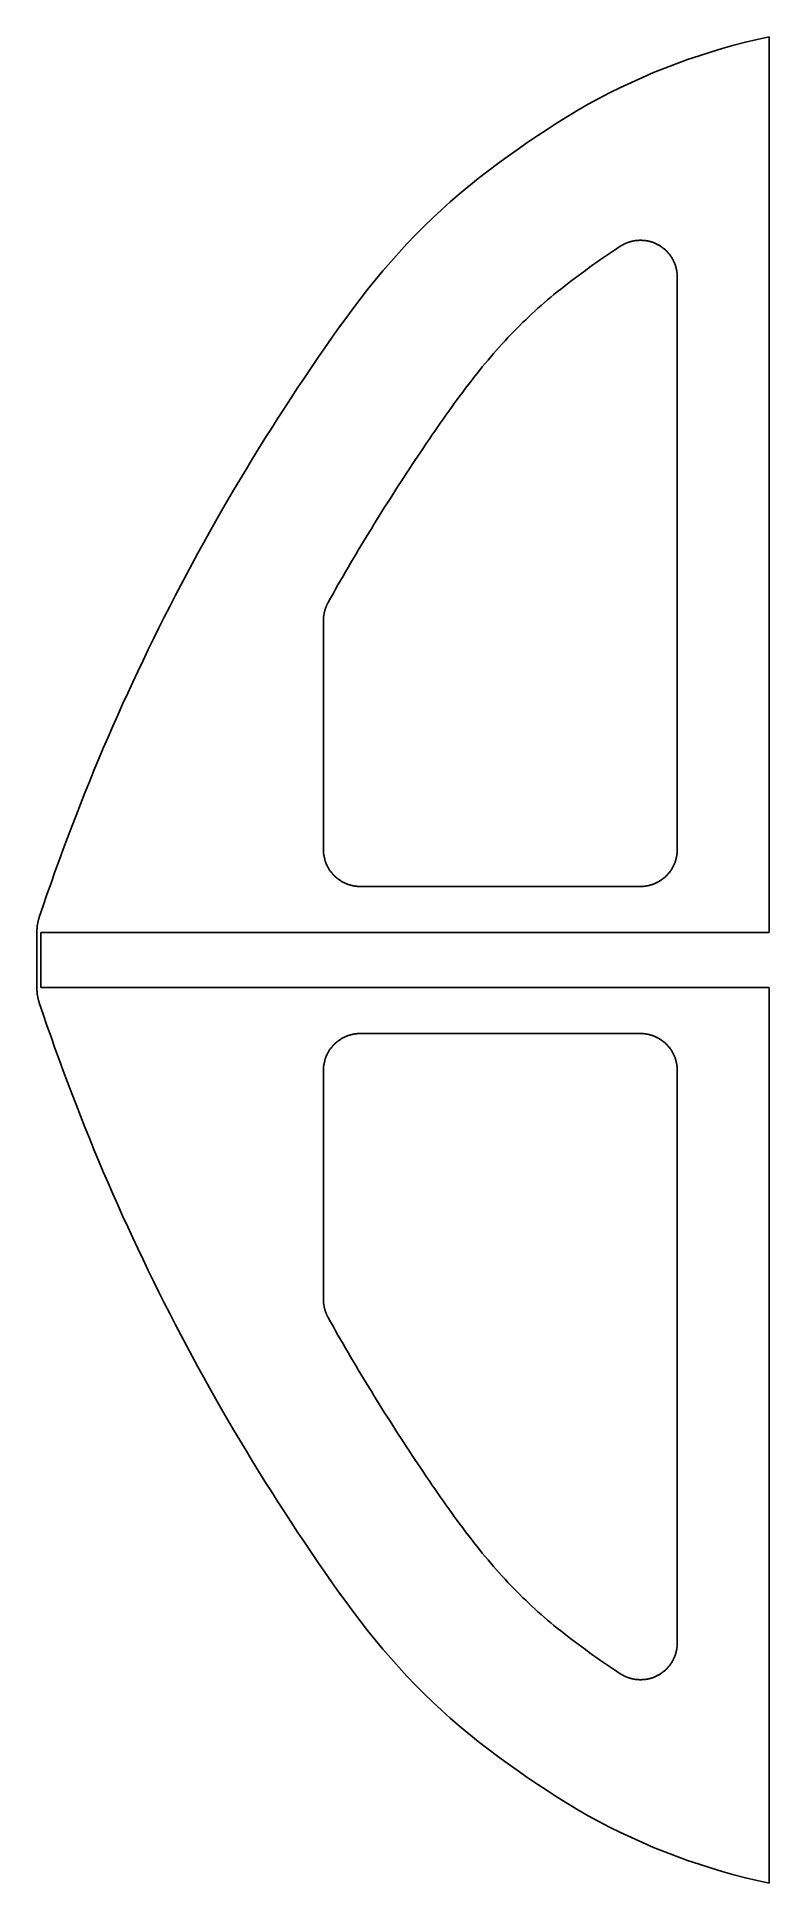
# Model space of a CAD drawing. Header units: metres. Extents: x -86 to -6, y -100 to 100.
import ezdxf

# ---------------------------------------------------------------- set-up
doc = ezdxf.new("R2010")
doc.units = ezdxf.units.M

msp = doc.modelspace()

# ---------------------------------------------------------------- linework, layer by layer
for p, q in [((-6, 100.38), (-7.29, 100.1)), ((-12.38, 98.73), (-13.63, 98.33)), ((-11.12, 99.11), (-12.38, 98.73)), ((-9.85, 99.47), (-11.12, 99.11)), ((-8.57, 99.8), (-9.85, 99.47)), ((-7.29, 100.1), (-8.57, 99.8)), ((-6, 100.38), (-6, 99.62)), ((-6, 99.62), (-6, 3)), ((-18.57, 96.5), (-19.78, 95.98)), ((-17.35, 96.99), (-18.57, 96.5)), ((-16.12, 97.46), (-17.35, 96.99)), ((-14.88, 97.91), (-16.12, 97.46)), ((-13.63, 98.33), (-14.88, 97.91)), ((-22.18, 94.88), (-23.36, 94.3)), ((-20.99, 95.44), (-22.18, 94.88)), ((-19.78, 95.98), (-20.99, 95.44)), ((-26.82, 92.41), (-27.95, 91.73)), ((-25.68, 93.06), (-26.82, 92.41)), ((-24.53, 93.69), (-25.68, 93.06)), ((-23.36, 94.3), (-24.53, 93.69)), ((-29.07, 91.03), (-30.17, 90.32)), ((-27.95, 91.73), (-29.07, 91.03)), ((-32.36, 88.86), (-33.44, 88.11)), ((-31.27, 89.59), (-32.36, 88.86)), ((-30.17, 90.32), (-31.27, 89.59)), ((-35.58, 86.57), (-36.63, 85.78)), ((-34.52, 87.35), (-35.58, 86.57)), ((-33.44, 88.11), (-34.52, 87.35)), ((-37.67, 84.98), (-38.7, 84.16)), ((-36.63, 85.78), (-37.67, 84.98)), ((-40.71, 82.46), (-41.68, 81.58)), ((-39.71, 83.32), (-40.71, 82.46)), ((-38.7, 84.16), (-39.71, 83.32)), ((-42.65, 80.68), (-43.59, 79.77)), ((-41.68, 81.58), (-42.65, 80.68)), ((-44.52, 78.83), (-45.43, 77.88)), ((-43.59, 79.77), (-44.52, 78.83)), ((-46.32, 76.92), (-47.19, 75.93)), ((-45.43, 77.88), (-46.32, 76.92)), ((-23.92, 76.46), (-24.34, 76.16)), ((-23.48, 76.75), (-23.92, 76.46)), ((-23.05, 77.04), (-23.48, 76.75)), ((-22.62, 77.33), (-23.05, 77.04)), ((-22.2, 77.61), (-22.62, 77.33)), ((-22.2, 77.61), (-22.18, 77.62)), ((-22.18, 77.62), (-22.16, 77.64)), ((-22.16, 77.64), (-22.14, 77.65)), ((-22.14, 77.65), (-22.12, 77.66)), ((-22.12, 77.66), (-22.1, 77.67)), ((-22.1, 77.67), (-22.08, 77.69)), ((-22.08, 77.69), (-22.06, 77.7)), ((-22.06, 77.7), (-22.04, 77.71)), ((-22.04, 77.71), (-22.02, 77.72)), ((-22.02, 77.72), (-22, 77.73)), ((-22, 77.73), (-21.98, 77.75)), ((-21.98, 77.75), (-21.96, 77.76)), ((-21.96, 77.76), (-21.94, 77.77)), ((-21.94, 77.77), (-21.92, 77.78)), ((-21.92, 77.78), (-21.9, 77.79)), ((-21.9, 77.79), (-21.87, 77.8)), ((-21.87, 77.8), (-21.85, 77.81)), ((-21.85, 77.81), (-21.83, 77.82)), ((-21.83, 77.82), (-21.81, 77.83)), ((-21.81, 77.83), (-21.79, 77.85)), ((-21.79, 77.85), (-21.77, 77.86)), ((-21.77, 77.86), (-21.75, 77.87)), ((-21.75, 77.87), (-21.73, 77.88)), ((-21.73, 77.88), (-21.71, 77.89)), ((-21.71, 77.89), (-21.69, 77.9)), ((-21.69, 77.9), (-21.66, 77.91)), ((-21.66, 77.91), (-21.64, 77.92)), ((-21.64, 77.92), (-21.62, 77.93)), ((-21.62, 77.93), (-21.6, 77.93)), ((-21.6, 77.93), (-21.58, 77.94)), ((-21.58, 77.94), (-21.56, 77.95)), ((-21.56, 77.95), (-21.53, 77.96)), ((-21.53, 77.96), (-21.51, 77.97)), ((-21.51, 77.97), (-21.49, 77.98)), ((-21.49, 77.98), (-21.47, 77.99)), ((-21.47, 77.99), (-21.45, 78)), ((-21.45, 78), (-21.43, 78.01)), ((-21.43, 78.01), (-21.4, 78.01)), ((-21.4, 78.01), (-21.38, 78.02)), ((-21.38, 78.02), (-21.36, 78.03)), ((-21.36, 78.03), (-21.34, 78.04)), ((-21.34, 78.04), (-21.32, 78.05)), ((-21.32, 78.05), (-21.29, 78.05)), ((-21.29, 78.05), (-21.27, 78.06)), ((-21.27, 78.06), (-21.25, 78.07)), ((-21.25, 78.07), (-21.23, 78.08)), ((-21.23, 78.08), (-21.2, 78.08)), ((-21.2, 78.08), (-21.18, 78.09)), ((-21.18, 78.09), (-21.16, 78.1)), ((-21.16, 78.1), (-21.14, 78.1)), ((-21.14, 78.1), (-21.11, 78.11)), ((-21.11, 78.11), (-21.09, 78.12)), ((-21.09, 78.12), (-21.07, 78.12)), ((-21.07, 78.12), (-21.05, 78.13)), ((-21.05, 78.13), (-21.02, 78.14)), ((-21.02, 78.14), (-21, 78.14)), ((-21, 78.14), (-20.98, 78.15)), ((-20.98, 78.15), (-20.95, 78.15)), ((-20.95, 78.15), (-20.93, 78.16)), ((-20.93, 78.16), (-20.91, 78.16)), ((-20.91, 78.16), (-20.89, 78.17)), ((-20.89, 78.17), (-20.86, 78.17)), ((-20.86, 78.17), (-20.84, 78.18)), ((-20.84, 78.18), (-20.82, 78.18)), ((-20.82, 78.18), (-20.79, 78.19)), ((-20.79, 78.19), (-20.77, 78.19)), ((-20.77, 78.19), (-20.75, 78.2)), ((-20.75, 78.2), (-20.72, 78.2)), ((-20.72, 78.2), (-20.7, 78.21)), ((-20.7, 78.21), (-20.68, 78.21)), ((-20.68, 78.21), (-20.66, 78.21)), ((-20.66, 78.21), (-20.63, 78.22)), ((-20.63, 78.22), (-20.61, 78.22)), ((-20.61, 78.22), (-20.59, 78.23)), ((-20.59, 78.23), (-20.56, 78.23)), ((-20.56, 78.23), (-20.54, 78.23)), ((-20.54, 78.23), (-20.52, 78.24)), ((-20.52, 78.24), (-20.49, 78.24)), ((-20.49, 78.24), (-20.47, 78.24)), ((-20.47, 78.24), (-20.45, 78.24)), ((-20.45, 78.24), (-20.42, 78.25)), ((-20.42, 78.25), (-20.4, 78.25)), ((-20.4, 78.25), (-20.38, 78.25)), ((-20.38, 78.25), (-20.35, 78.25)), ((-20.35, 78.25), (-20.33, 78.26)), ((-20.33, 78.26), (-20.31, 78.26)), ((-20.31, 78.26), (-20.28, 78.26)), ((-20.28, 78.26), (-20.26, 78.26)), ((-20.26, 78.26), (-20.23, 78.26)), ((-20.23, 78.26), (-20.21, 78.26)), ((-20.21, 78.26), (-20.19, 78.26)), ((-20.19, 78.26), (-20.16, 78.27)), ((-20.16, 78.27), (-20.14, 78.27)), ((-20.14, 78.27), (-20.12, 78.27)), ((-20.12, 78.27), (-20.09, 78.27)), ((-20.09, 78.27), (-20.07, 78.27)), ((-20.07, 78.27), (-20.05, 78.27)), ((-20.05, 78.27), (-20.02, 78.27)), ((-20.02, 78.27), (-20, 78.27)), ((-20, 78.27), (-19.94, 78.27)), ((-19.94, 78.27), (-19.87, 78.27)), ((-19.87, 78.27), (-19.81, 78.26)), ((-19.81, 78.26), (-19.75, 78.26)), ((-19.75, 78.26), (-19.68, 78.26)), ((-19.68, 78.26), (-19.62, 78.25)), ((-19.62, 78.25), (-19.56, 78.24)), ((-19.56, 78.24), (-19.49, 78.24)), ((-19.49, 78.24), (-19.43, 78.23)), ((-19.43, 78.23), (-19.37, 78.22)), ((-19.37, 78.22), (-19.31, 78.21)), ((-19.31, 78.21), (-19.24, 78.2)), ((-19.24, 78.2), (-19.18, 78.18)), ((-19.18, 78.18), (-19.12, 78.17)), ((-19.12, 78.17), (-19.06, 78.16)), ((-19.06, 78.16), (-19, 78.14)), ((-19, 78.14), (-18.93, 78.12)), ((-18.93, 78.12), (-18.87, 78.11)), ((-18.87, 78.11), (-18.81, 78.09)), ((-18.81, 78.09), (-18.75, 78.07)), ((-18.75, 78.07), (-18.69, 78.05)), ((-18.69, 78.05), (-18.63, 78.03)), ((-18.63, 78.03), (-18.57, 78.01)), ((-18.57, 78.01), (-18.51, 77.98)), ((-18.51, 77.98), (-18.45, 77.96)), ((-18.45, 77.96), (-18.4, 77.93)), ((-18.4, 77.93), (-18.34, 77.91)), ((-18.34, 77.91), (-18.28, 77.88)), ((-18.28, 77.88), (-18.22, 77.85)), ((-18.22, 77.85), (-18.17, 77.82)), ((-18.17, 77.82), (-18.11, 77.79)), ((-18.11, 77.79), (-18.06, 77.76)), ((-18.06, 77.76), (-18, 77.73)), ((-18, 77.73), (-17.95, 77.7)), ((-17.95, 77.7), (-17.89, 77.67)), ((-17.89, 77.67), (-17.84, 77.63)), ((-17.84, 77.63), (-17.78, 77.6)), ((-17.78, 77.6), (-17.73, 77.56)), ((-17.73, 77.56), (-17.68, 77.53)), ((-17.68, 77.53), (-17.63, 77.49)), ((-17.63, 77.49), (-17.58, 77.45)), ((-17.58, 77.45), (-17.53, 77.41)), ((-17.53, 77.41), (-17.48, 77.37)), ((-17.48, 77.37), (-17.43, 77.33)), ((-17.43, 77.33), (-17.38, 77.29)), ((-17.38, 77.29), (-17.33, 77.25)), ((-17.33, 77.25), (-17.29, 77.21)), ((-17.29, 77.21), (-17.24, 77.16)), ((-17.24, 77.16), (-17.19, 77.12)), ((-17.19, 77.12), (-17.15, 77.07)), ((-17.15, 77.07), (-17.11, 77.03)), ((-17.11, 77.03), (-17.06, 76.98)), ((-17.06, 76.98), (-17.02, 76.94)), ((-17.02, 76.94), (-16.98, 76.89)), ((-16.98, 76.89), (-16.94, 76.84)), ((-16.94, 76.84), (-16.9, 76.79)), ((-16.9, 76.79), (-16.86, 76.74)), ((-16.86, 76.74), (-16.82, 76.69)), ((-16.82, 76.69), (-16.78, 76.64)), ((-16.78, 76.64), (-16.74, 76.59)), ((-16.74, 76.59), (-16.71, 76.54)), ((-16.71, 76.54), (-16.67, 76.48)), ((-16.67, 76.48), (-16.63, 76.43)), ((-16.63, 76.43), (-16.6, 76.38)), ((-16.6, 76.38), (-16.57, 76.32)), ((-16.57, 76.32), (-16.54, 76.27)), ((-48.04, 74.94), (-48.88, 73.93)), ((-47.19, 75.93), (-48.04, 74.94)), ((-26.8, 74.41), (-27.19, 74.12)), ((-26.4, 74.7), (-26.8, 74.41)), ((-26, 74.99), (-26.4, 74.7)), ((-25.59, 75.29), (-26, 74.99)), ((-25.18, 75.58), (-25.59, 75.29)), ((-24.76, 75.87), (-25.18, 75.58)), ((-24.34, 76.16), (-24.76, 75.87)), ((-16.54, 76.27), (-16.5, 76.21)), ((-16.5, 76.21), (-16.47, 76.16)), ((-16.47, 76.16), (-16.44, 76.1)), ((-16.44, 76.1), (-16.42, 76.04)), ((-16.42, 76.04), (-16.39, 75.99)), ((-16.39, 75.99), (-16.36, 75.93)), ((-16.36, 75.93), (-16.34, 75.87)), ((-16.34, 75.87), (-16.31, 75.81)), ((-16.31, 75.81), (-16.29, 75.76)), ((-16.29, 75.76), (-16.26, 75.7)), ((-16.26, 75.7), (-16.24, 75.64)), ((-16.24, 75.64), (-16.22, 75.58)), ((-16.22, 75.58), (-16.2, 75.52)), ((-16.2, 75.52), (-16.18, 75.46)), ((-16.18, 75.46), (-16.16, 75.4)), ((-16.16, 75.4), (-16.14, 75.33)), ((-16.14, 75.33), (-16.13, 75.27)), ((-16.13, 75.27), (-16.11, 75.21)), ((-16.11, 75.21), (-16.1, 75.15)), ((-16.1, 75.15), (-16.08, 75.09)), ((-16.08, 75.09), (-16.07, 75.03)), ((-16.07, 75.03), (-16.06, 74.96)), ((-16.06, 74.96), (-16.05, 74.9)), ((-16.05, 74.9), (-16.04, 74.84)), ((-16.04, 74.84), (-16.03, 74.77)), ((-16.03, 74.77), (-16.02, 74.71)), ((-16.02, 74.71), (-16.02, 74.65)), ((-16.02, 74.65), (-16.01, 74.59)), ((-16.01, 74.59), (-16.01, 74.52)), ((-16.01, 74.52), (-16, 74.46)), ((-16, 74.46), (-16, 74.4)), ((-16, 74.4), (-16, 74.33)), ((-16, 74.33), (-16, 74.27)), ((-49.7, 72.9), (-50.51, 71.87)), ((-48.88, 73.93), (-49.7, 72.9)), ((-29.42, 72.37), (-29.77, 72.08)), ((-29.06, 72.67), (-29.42, 72.37)), ((-28.69, 72.96), (-29.06, 72.67)), ((-28.32, 73.25), (-28.69, 72.96)), ((-27.95, 73.54), (-28.32, 73.25)), ((-27.57, 73.83), (-27.95, 73.54)), ((-27.19, 74.12), (-27.57, 73.83)), ((-16, 12), (-16, 74.27)), ((-51.31, 70.82), (-52.09, 69.77)), ((-50.51, 71.87), (-51.31, 70.82)), ((-31.5, 70.57), (-31.83, 70.26)), ((-31.16, 70.88), (-31.5, 70.57)), ((-30.81, 71.18), (-31.16, 70.88)), ((-30.47, 71.48), (-30.81, 71.18)), ((-30.12, 71.78), (-30.47, 71.48)), ((-29.77, 72.08), (-30.12, 71.78)), ((-52.86, 68.7), (-53.62, 67.64)), ((-52.09, 69.77), (-52.86, 68.7)), ((-33.8, 68.34), (-34.12, 68.01)), ((-33.48, 68.67), (-33.8, 68.34)), ((-33.15, 68.99), (-33.48, 68.67)), ((-32.83, 69.31), (-33.15, 68.99)), ((-32.5, 69.63), (-32.83, 69.31)), ((-32.17, 69.95), (-32.5, 69.63)), ((-31.83, 70.26), (-32.17, 69.95)), ((-54.38, 66.56), (-55.12, 65.48)), ((-53.62, 67.64), (-54.38, 66.56)), ((-35.68, 66.31), (-35.99, 65.95)), ((-35.37, 66.65), (-35.68, 66.31)), ((-35.06, 67), (-35.37, 66.65)), ((-34.75, 67.34), (-35.06, 67)), ((-34.43, 67.68), (-34.75, 67.34)), ((-34.12, 68.01), (-34.43, 67.68)), ((-55.86, 64.39), (-56.59, 63.3)), ((-55.12, 65.48), (-55.86, 64.39)), ((-37.22, 64.5), (-37.52, 64.12)), ((-36.91, 64.87), (-37.22, 64.5)), ((-36.6, 65.24), (-36.91, 64.87)), ((-36.3, 65.6), (-36.6, 65.24)), ((-35.99, 65.95), (-36.3, 65.6)), ((-56.59, 63.3), (-57.32, 62.21)), ((-38.74, 62.57), (-39.05, 62.17)), ((-38.44, 62.96), (-38.74, 62.57)), ((-38.13, 63.35), (-38.44, 62.96)), ((-37.83, 63.74), (-38.13, 63.35)), ((-37.52, 64.12), (-37.83, 63.74)), ((-58.04, 61.12), (-58.76, 60.02)), ((-57.32, 62.21), (-58.04, 61.12)), ((-40.27, 60.52), (-40.57, 60.1)), ((-39.96, 60.94), (-40.27, 60.52)), ((-39.66, 61.35), (-39.96, 60.94)), ((-39.35, 61.76), (-39.66, 61.35)), ((-39.05, 62.17), (-39.35, 61.76)), ((-59.47, 58.91), (-60.17, 57.81)), ((-58.76, 60.02), (-59.47, 58.91)), ((-41.79, 58.38), (-42.1, 57.95)), ((-41.49, 58.82), (-41.79, 58.38)), ((-41.18, 59.25), (-41.49, 58.82)), ((-40.88, 59.68), (-41.18, 59.25)), ((-40.57, 60.1), (-40.88, 59.68)), ((-60.88, 56.7), (-61.57, 55.58)), ((-60.17, 57.81), (-60.88, 56.7)), ((-43.01, 56.61), (-43.32, 56.16)), ((-42.71, 57.06), (-43.01, 56.61)), ((-42.4, 57.5), (-42.71, 57.06)), ((-42.1, 57.95), (-42.4, 57.5)), ((-62.26, 54.47), (-62.94, 53.35)), ((-61.57, 55.58), (-62.26, 54.47)), ((-44.55, 54.33), (-44.85, 53.87)), ((-44.24, 54.79), (-44.55, 54.33)), ((-43.93, 55.25), (-44.24, 54.79)), ((-43.63, 55.71), (-43.93, 55.25)), ((-43.32, 56.16), (-43.63, 55.71)), ((-63.62, 52.22), (-64.29, 51.09)), ((-62.94, 53.35), (-63.62, 52.22)), ((-45.76, 52.48), (-46.07, 52.02)), ((-45.46, 52.94), (-45.76, 52.48)), ((-45.16, 53.41), (-45.46, 52.94)), ((-44.85, 53.87), (-45.16, 53.41)), ((-64.29, 51.09), (-64.95, 49.96)), ((-46.96, 50.62), (-47.26, 50.16)), ((-46.67, 51.09), (-46.96, 50.62)), ((-46.37, 51.55), (-46.67, 51.09)), ((-46.07, 52.02), (-46.37, 51.55)), ((-65.61, 48.83), (-66.26, 47.69)), ((-64.95, 49.96), (-65.61, 48.83)), ((-48.43, 48.3), (-48.72, 47.84)), ((-48.14, 48.77), (-48.43, 48.3)), ((-47.85, 49.23), (-48.14, 48.77)), ((-47.55, 49.7), (-47.85, 49.23)), ((-47.26, 50.16), (-47.55, 49.7)), ((-66.9, 46.54), (-67.54, 45.4)), ((-66.26, 47.69), (-66.9, 46.54)), ((-49.58, 46.44), (-49.87, 45.97)), ((-49.3, 46.9), (-49.58, 46.44)), ((-49.01, 47.37), (-49.3, 46.9)), ((-48.72, 47.84), (-49.01, 47.37)), ((-68.17, 44.25), (-68.8, 43.1)), ((-67.54, 45.4), (-68.17, 44.25)), ((-50.72, 44.57), (-51, 44.1)), ((-50.43, 45.03), (-50.72, 44.57)), ((-50.15, 45.5), (-50.43, 45.03)), ((-49.87, 45.97), (-50.15, 45.5)), ((-68.8, 43.1), (-69.42, 41.94)), ((-52.11, 42.21), (-52.38, 41.74)), ((-51.83, 42.68), (-52.11, 42.21)), ((-51.55, 43.15), (-51.83, 42.68)), ((-51.28, 43.63), (-51.55, 43.15)), ((-51, 44.1), (-51.28, 43.63)), ((-70.03, 40.78), (-70.64, 39.62)), ((-69.42, 41.94), (-70.03, 40.78)), ((-53.2, 40.31), (-53.47, 39.83)), ((-52.93, 40.79), (-53.2, 40.31)), ((-52.65, 41.26), (-52.93, 40.79)), ((-52.38, 41.74), (-52.65, 41.26)), ((-71.24, 38.45), (-71.84, 37.28)), ((-70.64, 39.62), (-71.24, 38.45)), ((-54.32, 38.14), (-54.31, 38.16)), ((-54.31, 38.18), (-54.3, 38.2)), ((-54.31, 38.16), (-54.31, 38.18)), ((-54.3, 38.22), (-54.29, 38.24)), ((-54.3, 38.2), (-54.3, 38.22)), ((-54.29, 38.24), (-54.28, 38.26)), ((-54.28, 38.28), (-54.27, 38.3)), ((-54.28, 38.26), (-54.28, 38.28)), ((-54.27, 38.3), (-54.26, 38.32)), ((-54.26, 38.32), (-54.25, 38.34)), ((-54.25, 38.36), (-54.24, 38.38)), ((-54.25, 38.34), (-54.25, 38.36)), ((-54.24, 38.38), (-54.23, 38.4)), ((-54.23, 38.4), (-54.22, 38.42)), ((-54.22, 38.43), (-54.21, 38.45)), ((-54.22, 38.42), (-54.22, 38.43)), ((-54.21, 38.45), (-54.2, 38.47)), ((-54.2, 38.47), (-54.19, 38.49)), ((-54.19, 38.49), (-54.18, 38.51)), ((-54.18, 38.53), (-54.17, 38.55)), ((-54.18, 38.51), (-54.18, 38.53)), ((-54.17, 38.55), (-54.16, 38.57)), ((-54.16, 38.57), (-54.15, 38.59)), ((-54.15, 38.59), (-54.14, 38.6)), ((-54.14, 38.6), (-54.13, 38.62)), ((-54.13, 38.64), (-54.12, 38.66)), ((-54.13, 38.62), (-54.13, 38.64)), ((-54.12, 38.66), (-54.11, 38.68)), ((-54.11, 38.68), (-54.1, 38.7)), ((-54.1, 38.7), (-54.09, 38.72)), ((-54.09, 38.72), (-54.08, 38.73)), ((-54.08, 38.73), (-54.07, 38.75)), ((-54.07, 38.75), (-54.06, 38.77)), ((-54.06, 38.77), (-54.05, 38.79)), ((-54.05, 38.79), (-54.04, 38.81)), ((-54.04, 38.81), (-54.03, 38.83)), ((-54.03, 38.83), (-54.02, 38.84)), ((-54.02, 38.84), (-54.01, 38.86)), ((-54.01, 38.86), (-54, 38.88)), ((-53.73, 39.36), (-54, 38.88)), ((-53.47, 39.83), (-53.73, 39.36)), ((-71.84, 37.28), (-72.43, 36.11)), ((-54.51, 37.13), (-54.5, 37.16)), ((-54.51, 37.11), (-54.51, 37.13)), ((-54.51, 37.09), (-54.51, 37.11)), ((-54.51, 37.07), (-54.51, 37.09)), ((-54.51, 37.05), (-54.51, 37.07)), ((-54.51, 37.03), (-54.51, 37.05)), ((-54.51, 37.01), (-54.51, 37.03)), ((-54.51, 36.99), (-54.51, 37.01)), ((-54.51, 36.97), (-54.51, 36.99)), ((-54.51, 36.95), (-54.51, 36.97)), ((-54.51, 36.93), (-54.51, 36.95)), ((-54.51, 12), (-54.51, 36.93)), ((-54.5, 37.28), (-54.49, 37.3)), ((-54.5, 37.26), (-54.5, 37.28)), ((-54.5, 37.24), (-54.5, 37.26)), ((-54.5, 37.22), (-54.5, 37.24)), ((-54.5, 37.2), (-54.5, 37.22)), ((-54.5, 37.18), (-54.5, 37.2)), ((-54.5, 37.16), (-54.5, 37.18)), ((-54.49, 37.36), (-54.48, 37.38)), ((-54.49, 37.34), (-54.49, 37.36)), ((-54.49, 37.32), (-54.49, 37.34)), ((-54.49, 37.3), (-54.49, 37.32)), ((-54.48, 37.44), (-54.47, 37.46)), ((-54.48, 37.42), (-54.48, 37.44)), ((-54.48, 37.4), (-54.48, 37.42)), ((-54.48, 37.38), (-54.48, 37.4)), ((-54.47, 37.52), (-54.46, 37.54)), ((-54.47, 37.5), (-54.47, 37.52)), ((-54.47, 37.48), (-54.47, 37.5)), ((-54.47, 37.46), (-54.47, 37.48)), ((-54.46, 37.58), (-54.45, 37.6)), ((-54.46, 37.56), (-54.46, 37.58)), ((-54.46, 37.54), (-54.46, 37.56)), ((-54.45, 37.65), (-54.44, 37.67)), ((-54.45, 37.63), (-54.45, 37.65)), ((-54.45, 37.6), (-54.45, 37.63)), ((-54.44, 37.69), (-54.43, 37.71)), ((-54.44, 37.67), (-54.44, 37.69)), ((-54.43, 37.75), (-54.42, 37.77)), ((-54.43, 37.73), (-54.43, 37.75)), ((-54.43, 37.71), (-54.43, 37.73)), ((-54.42, 37.79), (-54.41, 37.81)), ((-54.42, 37.77), (-54.42, 37.79)), ((-54.41, 37.83), (-54.4, 37.85)), ((-54.41, 37.81), (-54.41, 37.83)), ((-54.4, 37.87), (-54.39, 37.89)), ((-54.4, 37.85), (-54.4, 37.87)), ((-54.39, 37.91), (-54.38, 37.93)), ((-54.39, 37.89), (-54.39, 37.91)), ((-54.38, 37.95), (-54.37, 37.97)), ((-54.38, 37.93), (-54.38, 37.95)), ((-54.37, 37.99), (-54.36, 38.01)), ((-54.37, 37.97), (-54.37, 37.99)), ((-54.36, 38.03), (-54.35, 38.05)), ((-54.36, 38.01), (-54.36, 38.03)), ((-54.35, 38.07), (-54.34, 38.09)), ((-54.35, 38.05), (-54.35, 38.07)), ((-54.34, 38.09), (-54.33, 38.11)), ((-54.33, 38.12), (-54.32, 38.14)), ((-54.33, 38.11), (-54.33, 38.12)), ((-73.01, 34.94), (-73.58, 33.76)), ((-72.43, 36.11), (-73.01, 34.94)), ((-74.15, 32.58), (-74.72, 31.39)), ((-73.58, 33.76), (-74.15, 32.58)), ((-75.27, 30.2), (-75.82, 29.01)), ((-74.72, 31.39), (-75.27, 30.2)), ((-75.82, 29.01), (-76.37, 27.82)), ((-76.9, 26.62), (-77.43, 25.42)), ((-76.37, 27.82), (-76.9, 26.62)), ((-77.96, 24.22), (-78.48, 23.02)), ((-77.43, 25.42), (-77.96, 24.22)), ((-78.48, 23.02), (-78.99, 21.81)), ((-79.49, 20.6), (-79.99, 19.39)), ((-78.99, 21.81), (-79.49, 20.6)), ((-80.48, 18.17), (-80.97, 16.95)), ((-79.99, 19.39), (-80.48, 18.17)), ((-80.97, 16.95), (-81.44, 15.73)), ((-81.92, 14.51), (-82.38, 13.28)), ((-81.44, 15.73), (-81.92, 14.51)), ((-82.84, 12.05), (-83.29, 10.82)), ((-82.38, 13.28), (-82.84, 12.05)), ((-83.29, 10.82), (-83.74, 9.59)), ((-54.51, 11.94), (-54.51, 12)), ((-54.51, 11.87), (-54.51, 11.94)), ((-54.51, 11.81), (-54.51, 11.87)), ((-54.5, 11.75), (-54.51, 11.81)), ((-54.5, 11.68), (-54.5, 11.75)), ((-54.49, 11.62), (-54.5, 11.68)), ((-54.49, 11.56), (-54.49, 11.62)), ((-54.48, 11.49), (-54.49, 11.56)), ((-54.47, 11.43), (-54.48, 11.49)), ((-54.46, 11.37), (-54.47, 11.43)), ((-54.45, 11.31), (-54.46, 11.37)), ((-54.44, 11.24), (-54.45, 11.31)), ((-54.43, 11.18), (-54.44, 11.24)), ((-54.41, 11.12), (-54.43, 11.18)), ((-54.4, 11.06), (-54.41, 11.12)), ((-54.38, 11), (-54.4, 11.06)), ((-54.37, 10.93), (-54.38, 11)), ((-54.35, 10.87), (-54.37, 10.93)), ((-54.33, 10.81), (-54.35, 10.87)), ((-54.31, 10.75), (-54.33, 10.81)), ((-54.29, 10.69), (-54.31, 10.75)), ((-54.27, 10.63), (-54.29, 10.69)), ((-54.25, 10.57), (-54.27, 10.63)), ((-54.22, 10.51), (-54.25, 10.57)), ((-54.2, 10.45), (-54.22, 10.51)), ((-54.17, 10.4), (-54.2, 10.45)), ((-54.15, 10.34), (-54.17, 10.4)), ((-54.12, 10.28), (-54.15, 10.34)), ((-54.09, 10.22), (-54.12, 10.28)), ((-54.07, 10.17), (-54.09, 10.22)), ((-54.04, 10.11), (-54.07, 10.17)), ((-54.01, 10.06), (-54.04, 10.11)), ((-53.97, 10), (-54.01, 10.06)), ((-16.5, 10.06), (-16.54, 10)), ((-16.47, 10.11), (-16.5, 10.06)), ((-16.44, 10.17), (-16.47, 10.11)), ((-16.42, 10.22), (-16.44, 10.17)), ((-16.39, 10.28), (-16.42, 10.22)), ((-16.36, 10.34), (-16.39, 10.28)), ((-16.34, 10.4), (-16.36, 10.34)), ((-16.31, 10.45), (-16.34, 10.4)), ((-16.29, 10.51), (-16.31, 10.45)), ((-16.26, 10.57), (-16.29, 10.51)), ((-16.24, 10.63), (-16.26, 10.57)), ((-16.22, 10.69), (-16.24, 10.63)), ((-16.2, 10.75), (-16.22, 10.69)), ((-16.18, 10.81), (-16.2, 10.75)), ((-16.16, 10.87), (-16.18, 10.81)), ((-16.14, 10.93), (-16.16, 10.87)), ((-16.13, 11), (-16.14, 10.93)), ((-16.11, 11.06), (-16.13, 11)), ((-16.1, 11.12), (-16.11, 11.06)), ((-16.08, 11.18), (-16.1, 11.12)), ((-16.07, 11.24), (-16.08, 11.18)), ((-16.06, 11.31), (-16.07, 11.24)), ((-16.05, 11.37), (-16.06, 11.31)), ((-16.04, 11.43), (-16.05, 11.37)), ((-16.03, 11.49), (-16.04, 11.43)), ((-16.02, 11.56), (-16.03, 11.49)), ((-16.01, 11.68), (-16.02, 11.62)), ((-16.02, 11.62), (-16.02, 11.56)), ((-16, 11.81), (-16.01, 11.75)), ((-16.01, 11.75), (-16.01, 11.68)), ((-16, 12), (-16, 11.94)), ((-16, 11.94), (-16, 11.87)), ((-16, 11.87), (-16, 11.81)), ((-84.17, 8.36), (-84.61, 7.12)), ((-83.74, 9.59), (-84.17, 8.36)), ((-53.94, 9.95), (-53.97, 10)), ((-53.91, 9.89), (-53.94, 9.95)), ((-53.88, 9.84), (-53.91, 9.89)), ((-53.84, 9.78), (-53.88, 9.84)), ((-53.81, 9.73), (-53.84, 9.78)), ((-53.77, 9.68), (-53.81, 9.73)), ((-53.73, 9.63), (-53.77, 9.68)), ((-53.69, 9.58), (-53.73, 9.63)), ((-53.65, 9.53), (-53.69, 9.58)), ((-53.61, 9.48), (-53.65, 9.53)), ((-53.57, 9.43), (-53.61, 9.48)), ((-53.53, 9.38), (-53.57, 9.43)), ((-53.49, 9.33), (-53.53, 9.38)), ((-53.45, 9.29), (-53.49, 9.33)), ((-53.41, 9.24), (-53.45, 9.29)), ((-53.36, 9.19), (-53.41, 9.24)), ((-53.32, 9.15), (-53.36, 9.19)), ((-53.27, 9.11), (-53.32, 9.15)), ((-53.22, 9.06), (-53.27, 9.11)), ((-53.18, 9.02), (-53.22, 9.06)), ((-53.13, 8.98), (-53.18, 9.02)), ((-53.08, 8.94), (-53.13, 8.98)), ((-53.03, 8.9), (-53.08, 8.94)), ((-52.98, 8.86), (-53.03, 8.9)), ((-52.93, 8.82), (-52.98, 8.86)), ((-52.88, 8.78), (-52.93, 8.82)), ((-52.83, 8.74), (-52.88, 8.78)), ((-52.78, 8.71), (-52.83, 8.74)), ((-52.73, 8.67), (-52.78, 8.71)), ((-52.67, 8.63), (-52.73, 8.67)), ((-52.62, 8.6), (-52.67, 8.63)), ((-52.57, 8.57), (-52.62, 8.6)), ((-52.51, 8.54), (-52.57, 8.57)), ((-52.46, 8.5), (-52.51, 8.54)), ((-52.4, 8.47), (-52.46, 8.5)), ((-52.34, 8.44), (-52.4, 8.47)), ((-52.29, 8.42), (-52.34, 8.44)), ((-52.23, 8.39), (-52.29, 8.42)), ((-52.17, 8.36), (-52.23, 8.39)), ((-52.11, 8.34), (-52.17, 8.36)), ((-52.06, 8.31), (-52.11, 8.34)), ((-52, 8.29), (-52.06, 8.31)), ((-51.94, 8.26), (-52, 8.29)), ((-51.88, 8.24), (-51.94, 8.26)), ((-51.82, 8.22), (-51.88, 8.24)), ((-51.76, 8.2), (-51.82, 8.22)), ((-51.7, 8.18), (-51.76, 8.2)), ((-51.64, 8.16), (-51.7, 8.18)), ((-51.58, 8.14), (-51.64, 8.16)), ((-51.51, 8.13), (-51.58, 8.14)), ((-51.45, 8.11), (-51.51, 8.13)), ((-51.39, 8.1), (-51.45, 8.11)), ((-51.33, 8.08), (-51.39, 8.1)), ((-51.27, 8.07), (-51.33, 8.08)), ((-51.2, 8.06), (-51.27, 8.07)), ((-51.14, 8.05), (-51.2, 8.06)), ((-51.08, 8.04), (-51.14, 8.05)), ((-51.02, 8.03), (-51.08, 8.04)), ((-50.95, 8.02), (-51.02, 8.03)), ((-19.49, 8.03), (-19.56, 8.02)), ((-19.43, 8.04), (-19.49, 8.03)), ((-19.37, 8.05), (-19.43, 8.04)), ((-19.31, 8.06), (-19.37, 8.05)), ((-19.24, 8.07), (-19.31, 8.06)), ((-19.18, 8.08), (-19.24, 8.07)), ((-19.12, 8.1), (-19.18, 8.08)), ((-19.06, 8.11), (-19.12, 8.1)), ((-19, 8.13), (-19.06, 8.11)), ((-18.93, 8.14), (-19, 8.13)), ((-18.87, 8.16), (-18.93, 8.14)), ((-18.81, 8.18), (-18.87, 8.16)), ((-18.75, 8.2), (-18.81, 8.18)), ((-18.69, 8.22), (-18.75, 8.2)), ((-18.63, 8.24), (-18.69, 8.22)), ((-18.57, 8.26), (-18.63, 8.24)), ((-18.51, 8.29), (-18.57, 8.26)), ((-18.45, 8.31), (-18.51, 8.29)), ((-18.4, 8.34), (-18.45, 8.31)), ((-18.34, 8.36), (-18.4, 8.34)), ((-18.28, 8.39), (-18.34, 8.36)), ((-18.22, 8.42), (-18.28, 8.39)), ((-18.17, 8.44), (-18.22, 8.42)), ((-18.11, 8.47), (-18.17, 8.44)), ((-18.06, 8.5), (-18.11, 8.47)), ((-18, 8.54), (-18.06, 8.5)), ((-17.95, 8.57), (-18, 8.54)), ((-17.89, 8.6), (-17.95, 8.57)), ((-17.84, 8.63), (-17.89, 8.6)), ((-17.78, 8.67), (-17.84, 8.63)), ((-17.73, 8.71), (-17.78, 8.67)), ((-17.68, 8.74), (-17.73, 8.71)), ((-17.63, 8.78), (-17.68, 8.74)), ((-17.58, 8.82), (-17.63, 8.78)), ((-17.53, 8.86), (-17.58, 8.82)), ((-17.48, 8.9), (-17.53, 8.86)), ((-17.43, 8.94), (-17.48, 8.9)), ((-17.38, 8.98), (-17.43, 8.94)), ((-17.33, 9.02), (-17.38, 8.98)), ((-17.29, 9.06), (-17.33, 9.02)), ((-17.24, 9.11), (-17.29, 9.06)), ((-17.19, 9.15), (-17.24, 9.11)), ((-17.15, 9.19), (-17.19, 9.15)), ((-17.11, 9.24), (-17.15, 9.19)), ((-17.06, 9.29), (-17.11, 9.24)), ((-17.02, 9.33), (-17.06, 9.29)), ((-16.98, 9.38), (-17.02, 9.33)), ((-16.94, 9.43), (-16.98, 9.38)), ((-16.9, 9.48), (-16.94, 9.43)), ((-16.86, 9.53), (-16.9, 9.48)), ((-16.82, 9.58), (-16.86, 9.53)), ((-16.78, 9.63), (-16.82, 9.58)), ((-16.74, 9.68), (-16.78, 9.63)), ((-16.71, 9.73), (-16.74, 9.68)), ((-16.67, 9.78), (-16.71, 9.73)), ((-16.63, 9.84), (-16.67, 9.78)), ((-16.6, 9.89), (-16.63, 9.84)), ((-16.57, 9.95), (-16.6, 9.89)), ((-16.54, 10), (-16.57, 9.95)), ((-84.61, 7.12), (-85.03, 5.88)), ((-50.89, 8.02), (-50.95, 8.02)), ((-50.83, 8.01), (-50.89, 8.02)), ((-50.76, 8.01), (-50.83, 8.01)), ((-50.7, 8), (-50.76, 8.01)), ((-50.64, 8), (-50.7, 8)), ((-50.57, 8), (-50.64, 8)), ((-50.51, 8), (-50.57, 8)), ((-20, 8), (-50.51, 8)), ((-19.94, 8), (-20, 8)), ((-19.87, 8), (-19.94, 8)), ((-19.81, 8), (-19.87, 8)), ((-19.75, 8.01), (-19.81, 8)), ((-19.68, 8.01), (-19.75, 8.01)), ((-19.62, 8.02), (-19.68, 8.01)), ((-19.56, 8.02), (-19.62, 8.02)), ((-85.61, 4.05), (-85.6, 4.07)), ((-85.61, 4.04), (-85.61, 4.05)), ((-85.61, 4.02), (-85.61, 4.04)), ((-85.61, 4.01), (-85.61, 4.02)), ((-85.6, 4.1), (-85.59, 4.12)), ((-85.6, 4.09), (-85.6, 4.1)), ((-85.6, 4.07), (-85.6, 4.09)), ((-85.59, 4.13), (-85.58, 4.15)), ((-85.59, 4.12), (-85.59, 4.13)), ((-85.58, 4.18), (-85.57, 4.2)), ((-85.58, 4.17), (-85.58, 4.18)), ((-85.58, 4.15), (-85.58, 4.17)), ((-85.57, 4.23), (-85.56, 4.24)), ((-85.57, 4.21), (-85.57, 4.23)), ((-85.57, 4.2), (-85.57, 4.21)), ((-85.56, 4.26), (-85.55, 4.28)), ((-85.56, 4.24), (-85.56, 4.26)), ((-85.55, 4.31), (-85.54, 4.32)), ((-85.55, 4.29), (-85.55, 4.31)), ((-85.55, 4.28), (-85.55, 4.29)), ((-85.54, 4.34), (-85.53, 4.35)), ((-85.54, 4.32), (-85.54, 4.34)), ((-85.53, 4.39), (-85.52, 4.4)), ((-85.53, 4.37), (-85.53, 4.39)), ((-85.53, 4.35), (-85.53, 4.37)), ((-85.52, 4.42), (-85.51, 4.43)), ((-85.52, 4.4), (-85.52, 4.42)), ((-85.51, 4.45), (-85.5, 4.46)), ((-85.51, 4.43), (-85.51, 4.45)), ((-85.5, 4.48), (-85.49, 4.5)), ((-85.5, 4.46), (-85.5, 4.48)), ((-85.49, 4.51), (-85.48, 4.53)), ((-85.49, 4.5), (-85.49, 4.51)), ((-85.48, 4.54), (-85.47, 4.56)), ((-85.48, 4.53), (-85.48, 4.54)), ((-85.47, 4.57), (-85.46, 4.59)), ((-85.47, 4.56), (-85.47, 4.57)), ((-85.46, 4.6), (-85.45, 4.62)), ((-85.46, 4.59), (-85.46, 4.6)), ((-85.03, 5.88), (-85.45, 4.64)), ((-85.45, 4.62), (-85.45, 4.64)), ((-85.71, 3.17), (-85.7, 3.18)), ((-85.71, 3.15), (-85.71, 3.17)), ((-85.71, 3.13), (-85.71, 3.15)), ((-85.71, 3.12), (-85.71, 3.13)), ((-85.71, 3.1), (-85.71, 3.12)), ((-85.71, 3.09), (-85.71, 3.1)), ((-85.71, 3.07), (-85.71, 3.09)), ((-85.71, 3.05), (-85.71, 3.07)), ((-85.71, 3.05), (-85.71, -3.05)), ((-85.7, 3.38), (-85.69, 3.39)), ((-85.7, 3.36), (-85.7, 3.38)), ((-85.7, 3.35), (-85.7, 3.36)), ((-85.7, 3.33), (-85.7, 3.35)), ((-85.7, 3.31), (-85.7, 3.33)), ((-85.7, 3.3), (-85.7, 3.31)), ((-85.7, 3.28), (-85.7, 3.3)), ((-85.7, 3.26), (-85.7, 3.28)), ((-85.7, 3.25), (-85.7, 3.26)), ((-85.7, 3.23), (-85.7, 3.25)), ((-85.7, 3.22), (-85.7, 3.23)), ((-85.7, 3.2), (-85.7, 3.22)), ((-85.7, 3.18), (-85.7, 3.2)), ((-85.69, 3.51), (-85.68, 3.52)), ((-85.69, 3.49), (-85.69, 3.51)), ((-85.69, 3.48), (-85.69, 3.49)), ((-85.69, 3.46), (-85.69, 3.48)), ((-85.69, 3.44), (-85.69, 3.46)), ((-85.69, 3.43), (-85.69, 3.44)), ((-85.69, 3.41), (-85.69, 3.43)), ((-85.69, 3.39), (-85.69, 3.41)), ((-85.68, 3.6), (-85.67, 3.62)), ((-85.68, 3.59), (-85.68, 3.6)), ((-85.68, 3.57), (-85.68, 3.59)), ((-85.68, 3.56), (-85.68, 3.57)), ((-85.68, 3.54), (-85.68, 3.56)), ((-85.68, 3.52), (-85.68, 3.54)), ((-85.67, 3.69), (-85.66, 3.7)), ((-85.67, 3.67), (-85.67, 3.69)), ((-85.67, 3.65), (-85.67, 3.67)), ((-85.67, 3.64), (-85.67, 3.65)), ((-85.67, 3.62), (-85.67, 3.64)), ((-85.66, 3.77), (-85.65, 3.78)), ((-85.66, 3.75), (-85.66, 3.77)), ((-85.66, 3.73), (-85.66, 3.75)), ((-85.66, 3.72), (-85.66, 3.73)), ((-85.66, 3.7), (-85.66, 3.72)), ((-85.65, 3.83), (-85.64, 3.85)), ((-85.65, 3.81), (-85.65, 3.83)), ((-85.65, 3.8), (-85.65, 3.81)), ((-85.65, 3.78), (-85.65, 3.8)), ((-85.64, 3.89), (-85.63, 3.91)), ((-85.64, 3.88), (-85.64, 3.89)), ((-85.64, 3.86), (-85.64, 3.88)), ((-85.64, 3.85), (-85.64, 3.86)), ((-85.63, 3.94), (-85.62, 3.96)), ((-85.63, 3.93), (-85.63, 3.94)), ((-85.63, 3.91), (-85.63, 3.93)), ((-85.62, 3.99), (-85.61, 4.01)), ((-85.62, 3.97), (-85.62, 3.99)), ((-85.62, 3.96), (-85.62, 3.97)), ((-6, 3), (-85.29, 3)), ((-85.29, -3), (-85.29, 3)), ((-85.71, -3.07), (-85.71, -3.05)), ((-85.71, -3.09), (-85.71, -3.07)), ((-85.71, -3.1), (-85.71, -3.09)), ((-85.71, -3.12), (-85.71, -3.1)), ((-85.71, -3.13), (-85.71, -3.12)), ((-85.71, -3.15), (-85.71, -3.13)), ((-85.71, -3.17), (-85.71, -3.15)), ((-85.7, -3.18), (-85.71, -3.17)), ((-85.7, -3.2), (-85.7, -3.18)), ((-85.7, -3.22), (-85.7, -3.2)), ((-85.7, -3.23), (-85.7, -3.22)), ((-85.7, -3.25), (-85.7, -3.23)), ((-85.7, -3.26), (-85.7, -3.25)), ((-85.7, -3.28), (-85.7, -3.26)), ((-85.7, -3.3), (-85.7, -3.28)), ((-85.7, -3.31), (-85.7, -3.3)), ((-85.7, -3.33), (-85.7, -3.31)), ((-85.7, -3.35), (-85.7, -3.33)), ((-85.7, -3.36), (-85.7, -3.35)), ((-85.7, -3.38), (-85.7, -3.36)), ((-85.69, -3.39), (-85.7, -3.38)), ((-85.69, -3.41), (-85.69, -3.39)), ((-85.69, -3.43), (-85.69, -3.41)), ((-85.69, -3.44), (-85.69, -3.43)), ((-85.69, -3.46), (-85.69, -3.44)), ((-85.69, -3.48), (-85.69, -3.46)), ((-85.69, -3.49), (-85.69, -3.48)), ((-85.69, -3.51), (-85.69, -3.49)), ((-85.68, -3.52), (-85.69, -3.51)), ((-85.68, -3.54), (-85.68, -3.52)), ((-85.68, -3.56), (-85.68, -3.54)), ((-85.68, -3.57), (-85.68, -3.56)), ((-85.68, -3.59), (-85.68, -3.57)), ((-85.68, -3.6), (-85.68, -3.59)), ((-85.67, -3.62), (-85.68, -3.6)), ((-85.67, -3.64), (-85.67, -3.62)), ((-85.67, -3.65), (-85.67, -3.64)), ((-85.67, -3.67), (-85.67, -3.65)), ((-85.67, -3.69), (-85.67, -3.67)), ((-85.66, -3.7), (-85.67, -3.69)), ((-85.66, -3.72), (-85.66, -3.7)), ((-85.66, -3.73), (-85.66, -3.72)), ((-85.66, -3.75), (-85.66, -3.73)), ((-85.66, -3.77), (-85.66, -3.75)), ((-85.65, -3.78), (-85.66, -3.77)), ((-85.65, -3.8), (-85.65, -3.78)), ((-85.65, -3.81), (-85.65, -3.8)), ((-85.65, -3.83), (-85.65, -3.81)), ((-85.64, -3.85), (-85.65, -3.83)), ((-85.64, -3.86), (-85.64, -3.85)), ((-85.64, -3.88), (-85.64, -3.86)), ((-85.64, -3.89), (-85.64, -3.88)), ((-85.63, -3.91), (-85.64, -3.89)), ((-85.63, -3.93), (-85.63, -3.91)), ((-85.63, -3.94), (-85.63, -3.93)), ((-85.62, -3.96), (-85.63, -3.94)), ((-85.62, -3.97), (-85.62, -3.96)), ((-85.62, -3.99), (-85.62, -3.97)), ((-85.61, -4.01), (-85.62, -3.99)), ((-85.61, -4.02), (-85.61, -4.01)), ((-6, -3), (-85.29, -3)), ((-6, -3), (-6, -99.62)), ((-85.61, -4.04), (-85.61, -4.02)), ((-85.61, -4.05), (-85.61, -4.04)), ((-85.6, -4.07), (-85.61, -4.05)), ((-85.6, -4.09), (-85.6, -4.07)), ((-85.6, -4.1), (-85.6, -4.09)), ((-85.59, -4.12), (-85.6, -4.1)), ((-85.59, -4.13), (-85.59, -4.12)), ((-85.58, -4.15), (-85.59, -4.13)), ((-85.58, -4.17), (-85.58, -4.15)), ((-85.58, -4.18), (-85.58, -4.17)), ((-85.57, -4.2), (-85.58, -4.18)), ((-85.57, -4.21), (-85.57, -4.2)), ((-85.57, -4.23), (-85.57, -4.21)), ((-85.56, -4.24), (-85.57, -4.23)), ((-85.56, -4.26), (-85.56, -4.24)), ((-85.55, -4.28), (-85.56, -4.26)), ((-85.55, -4.29), (-85.55, -4.28)), ((-85.55, -4.31), (-85.55, -4.29)), ((-85.54, -4.32), (-85.55, -4.31)), ((-85.54, -4.34), (-85.54, -4.32)), ((-85.53, -4.35), (-85.54, -4.34)), ((-85.53, -4.37), (-85.53, -4.35)), ((-85.53, -4.39), (-85.53, -4.37)), ((-85.52, -4.4), (-85.53, -4.39)), ((-85.52, -4.42), (-85.52, -4.4)), ((-85.51, -4.43), (-85.52, -4.42)), ((-85.51, -4.45), (-85.51, -4.43)), ((-85.5, -4.46), (-85.51, -4.45)), ((-85.5, -4.48), (-85.5, -4.46)), ((-85.49, -4.5), (-85.5, -4.48)), ((-85.49, -4.51), (-85.49, -4.5)), ((-85.48, -4.53), (-85.49, -4.51)), ((-85.48, -4.54), (-85.48, -4.53)), ((-85.47, -4.56), (-85.48, -4.54)), ((-85.47, -4.57), (-85.47, -4.56)), ((-85.46, -4.59), (-85.47, -4.57)), ((-85.46, -4.6), (-85.46, -4.59)), ((-85.45, -4.62), (-85.46, -4.6)), ((-85.45, -4.64), (-85.45, -4.62)), ((-85.03, -5.88), (-85.45, -4.64)), ((-84.61, -7.12), (-85.03, -5.88)), ((-84.17, -8.36), (-84.61, -7.12)), ((-50.95, -8.02), (-51.02, -8.03)), ((-50.89, -8.02), (-50.95, -8.02)), ((-50.83, -8.01), (-50.89, -8.02)), ((-50.76, -8.01), (-50.83, -8.01)), ((-50.7, -8), (-50.76, -8.01)), ((-50.64, -8), (-50.7, -8)), ((-50.57, -8), (-50.64, -8)), ((-50.51, -8), (-50.57, -8)), ((-20, -8), (-50.51, -8)), ((-19.94, -8), (-20, -8)), ((-19.87, -8), (-19.94, -8)), ((-19.81, -8), (-19.87, -8)), ((-19.75, -8.01), (-19.81, -8)), ((-19.68, -8.01), (-19.75, -8.01)), ((-19.62, -8.02), (-19.68, -8.01)), ((-19.56, -8.02), (-19.62, -8.02)), ((-19.49, -8.03), (-19.56, -8.02)), ((-83.74, -9.59), (-84.17, -8.36)), ((-83.29, -10.82), (-83.74, -9.59)), ((-53.97, -10), (-54.01, -10.06)), ((-53.94, -9.95), (-53.97, -10)), ((-53.91, -9.89), (-53.94, -9.95)), ((-53.88, -9.84), (-53.91, -9.89)), ((-53.84, -9.78), (-53.88, -9.84)), ((-53.81, -9.73), (-53.84, -9.78)), ((-53.77, -9.68), (-53.81, -9.73)), ((-53.73, -9.63), (-53.77, -9.68)), ((-53.69, -9.58), (-53.73, -9.63)), ((-53.65, -9.53), (-53.69, -9.58)), ((-53.61, -9.48), (-53.65, -9.53)), ((-53.57, -9.43), (-53.61, -9.48)), ((-53.53, -9.38), (-53.57, -9.43)), ((-53.49, -9.33), (-53.53, -9.38)), ((-53.45, -9.29), (-53.49, -9.33)), ((-53.41, -9.24), (-53.45, -9.29)), ((-53.36, -9.19), (-53.41, -9.24)), ((-53.32, -9.15), (-53.36, -9.19)), ((-53.27, -9.11), (-53.32, -9.15)), ((-53.22, -9.06), (-53.27, -9.11)), ((-53.18, -9.02), (-53.22, -9.06)), ((-53.13, -8.98), (-53.18, -9.02)), ((-53.08, -8.94), (-53.13, -8.98)), ((-53.03, -8.9), (-53.08, -8.94)), ((-52.98, -8.86), (-53.03, -8.9)), ((-52.93, -8.82), (-52.98, -8.86)), ((-52.88, -8.78), (-52.93, -8.82)), ((-52.83, -8.74), (-52.88, -8.78)), ((-52.78, -8.71), (-52.83, -8.74)), ((-52.73, -8.67), (-52.78, -8.71)), ((-52.67, -8.63), (-52.73, -8.67)), ((-52.62, -8.6), (-52.67, -8.63)), ((-52.57, -8.57), (-52.62, -8.6)), ((-52.51, -8.54), (-52.57, -8.57)), ((-52.46, -8.5), (-52.51, -8.54)), ((-52.4, -8.47), (-52.46, -8.5)), ((-52.34, -8.44), (-52.4, -8.47)), ((-52.29, -8.42), (-52.34, -8.44)), ((-52.23, -8.39), (-52.29, -8.42)), ((-52.17, -8.36), (-52.23, -8.39)), ((-52.11, -8.34), (-52.17, -8.36)), ((-52.06, -8.31), (-52.11, -8.34)), ((-52, -8.29), (-52.06, -8.31)), ((-51.94, -8.26), (-52, -8.29)), ((-51.88, -8.24), (-51.94, -8.26)), ((-51.82, -8.22), (-51.88, -8.24)), ((-51.76, -8.2), (-51.82, -8.22)), ((-51.7, -8.18), (-51.76, -8.2)), ((-51.64, -8.16), (-51.7, -8.18)), ((-51.58, -8.14), (-51.64, -8.16)), ((-51.51, -8.13), (-51.58, -8.14)), ((-51.45, -8.11), (-51.51, -8.13)), ((-51.39, -8.1), (-51.45, -8.11)), ((-51.33, -8.08), (-51.39, -8.1)), ((-51.27, -8.07), (-51.33, -8.08)), ((-51.2, -8.06), (-51.27, -8.07)), ((-51.14, -8.05), (-51.2, -8.06)), ((-51.08, -8.04), (-51.14, -8.05)), ((-51.02, -8.03), (-51.08, -8.04)), ((-19.43, -8.04), (-19.49, -8.03)), ((-19.37, -8.05), (-19.43, -8.04)), ((-19.31, -8.06), (-19.37, -8.05)), ((-19.24, -8.07), (-19.31, -8.06)), ((-19.18, -8.08), (-19.24, -8.07)), ((-19.12, -8.1), (-19.18, -8.08)), ((-19.06, -8.11), (-19.12, -8.1)), ((-19, -8.13), (-19.06, -8.11)), ((-18.93, -8.14), (-19, -8.13)), ((-18.87, -8.16), (-18.93, -8.14)), ((-18.81, -8.18), (-18.87, -8.16)), ((-18.75, -8.2), (-18.81, -8.18)), ((-18.69, -8.22), (-18.75, -8.2)), ((-18.63, -8.24), (-18.69, -8.22)), ((-18.57, -8.26), (-18.63, -8.24)), ((-18.51, -8.29), (-18.57, -8.26)), ((-18.45, -8.31), (-18.51, -8.29)), ((-18.4, -8.34), (-18.45, -8.31)), ((-18.34, -8.36), (-18.4, -8.34)), ((-18.28, -8.39), (-18.34, -8.36)), ((-18.22, -8.42), (-18.28, -8.39)), ((-18.17, -8.44), (-18.22, -8.42)), ((-18.11, -8.47), (-18.17, -8.44)), ((-18.06, -8.5), (-18.11, -8.47)), ((-18, -8.54), (-18.06, -8.5)), ((-17.95, -8.57), (-18, -8.54)), ((-17.89, -8.6), (-17.95, -8.57)), ((-17.84, -8.63), (-17.89, -8.6)), ((-17.78, -8.67), (-17.84, -8.63)), ((-17.73, -8.71), (-17.78, -8.67)), ((-17.68, -8.74), (-17.73, -8.71)), ((-17.63, -8.78), (-17.68, -8.74)), ((-17.58, -8.82), (-17.63, -8.78)), ((-17.53, -8.86), (-17.58, -8.82)), ((-17.48, -8.9), (-17.53, -8.86)), ((-17.43, -8.94), (-17.48, -8.9)), ((-17.38, -8.98), (-17.43, -8.94)), ((-17.33, -9.02), (-17.38, -8.98)), ((-17.29, -9.06), (-17.33, -9.02)), ((-17.24, -9.11), (-17.29, -9.06)), ((-17.19, -9.15), (-17.24, -9.11)), ((-17.15, -9.19), (-17.19, -9.15)), ((-17.11, -9.24), (-17.15, -9.19)), ((-17.06, -9.29), (-17.11, -9.24)), ((-17.02, -9.33), (-17.06, -9.29)), ((-16.98, -9.38), (-17.02, -9.33)), ((-16.94, -9.43), (-16.98, -9.38)), ((-16.9, -9.48), (-16.94, -9.43)), ((-16.86, -9.53), (-16.9, -9.48)), ((-16.82, -9.58), (-16.86, -9.53)), ((-16.78, -9.63), (-16.82, -9.58)), ((-16.74, -9.68), (-16.78, -9.63)), ((-16.71, -9.73), (-16.74, -9.68)), ((-16.67, -9.78), (-16.71, -9.73)), ((-16.63, -9.84), (-16.67, -9.78)), ((-16.6, -9.89), (-16.63, -9.84)), ((-16.57, -9.95), (-16.6, -9.89)), ((-16.54, -10), (-16.57, -9.95)), ((-16.5, -10.06), (-16.54, -10)), ((-82.84, -12.05), (-83.29, -10.82)), ((-54.5, -11.75), (-54.51, -11.81)), ((-54.51, -11.81), (-54.51, -11.87)), ((-54.51, -11.87), (-54.51, -11.94)), ((-54.51, -11.94), (-54.51, -12)), ((-54.51, -12), (-54.51, -36.93)), ((-54.49, -11.62), (-54.5, -11.68)), ((-54.5, -11.68), (-54.5, -11.75)), ((-54.48, -11.49), (-54.49, -11.56)), ((-54.49, -11.56), (-54.49, -11.62)), ((-54.47, -11.43), (-54.48, -11.49)), ((-54.46, -11.37), (-54.47, -11.43)), ((-54.45, -11.31), (-54.46, -11.37)), ((-54.44, -11.24), (-54.45, -11.31)), ((-54.43, -11.18), (-54.44, -11.24)), ((-54.41, -11.12), (-54.43, -11.18)), ((-54.4, -11.06), (-54.41, -11.12)), ((-54.38, -11), (-54.4, -11.06)), ((-54.37, -10.93), (-54.38, -11)), ((-54.35, -10.87), (-54.37, -10.93)), ((-54.33, -10.81), (-54.35, -10.87)), ((-54.31, -10.75), (-54.33, -10.81)), ((-54.29, -10.69), (-54.31, -10.75)), ((-54.27, -10.63), (-54.29, -10.69)), ((-54.25, -10.57), (-54.27, -10.63)), ((-54.22, -10.51), (-54.25, -10.57)), ((-54.2, -10.45), (-54.22, -10.51)), ((-54.17, -10.4), (-54.2, -10.45)), ((-54.15, -10.34), (-54.17, -10.4)), ((-54.12, -10.28), (-54.15, -10.34)), ((-54.09, -10.22), (-54.12, -10.28)), ((-54.07, -10.17), (-54.09, -10.22)), ((-54.04, -10.11), (-54.07, -10.17)), ((-54.01, -10.06), (-54.04, -10.11)), ((-16.47, -10.11), (-16.5, -10.06)), ((-16.44, -10.17), (-16.47, -10.11)), ((-16.42, -10.22), (-16.44, -10.17)), ((-16.39, -10.28), (-16.42, -10.22)), ((-16.36, -10.34), (-16.39, -10.28)), ((-16.34, -10.4), (-16.36, -10.34)), ((-16.31, -10.45), (-16.34, -10.4)), ((-16.29, -10.51), (-16.31, -10.45)), ((-16.26, -10.57), (-16.29, -10.51)), ((-16.24, -10.63), (-16.26, -10.57)), ((-16.22, -10.69), (-16.24, -10.63)), ((-16.2, -10.75), (-16.22, -10.69)), ((-16.18, -10.81), (-16.2, -10.75)), ((-16.16, -10.87), (-16.18, -10.81)), ((-16.14, -10.93), (-16.16, -10.87)), ((-16.13, -11), (-16.14, -10.93)), ((-16.11, -11.06), (-16.13, -11)), ((-16.1, -11.12), (-16.11, -11.06)), ((-16.08, -11.18), (-16.1, -11.12)), ((-16.07, -11.24), (-16.08, -11.18)), ((-16.06, -11.31), (-16.07, -11.24)), ((-16.05, -11.37), (-16.06, -11.31)), ((-16.04, -11.43), (-16.05, -11.37)), ((-16.03, -11.49), (-16.04, -11.43)), ((-16.02, -11.56), (-16.03, -11.49)), ((-16.02, -11.62), (-16.02, -11.56)), ((-16.01, -11.68), (-16.02, -11.62)), ((-16.01, -11.75), (-16.01, -11.68)), ((-16, -11.81), (-16.01, -11.75)), ((-16, -11.87), (-16, -11.81)), ((-16, -11.94), (-16, -11.87)), ((-16, -12), (-16, -11.94)), ((-16, -12), (-16, -74.27)), ((-82.38, -13.28), (-82.84, -12.05)), ((-81.92, -14.51), (-82.38, -13.28)), ((-81.44, -15.73), (-81.92, -14.51)), ((-80.97, -16.95), (-81.44, -15.73)), ((-80.48, -18.17), (-80.97, -16.95)), ((-79.99, -19.39), (-80.48, -18.17)), ((-79.49, -20.6), (-79.99, -19.39)), ((-78.99, -21.81), (-79.49, -20.6)), ((-78.48, -23.02), (-78.99, -21.81)), ((-77.96, -24.22), (-78.48, -23.02)), ((-77.43, -25.42), (-77.96, -24.22)), ((-76.9, -26.62), (-77.43, -25.42)), ((-76.37, -27.82), (-76.9, -26.62)), ((-75.82, -29.01), (-76.37, -27.82)), ((-75.27, -30.2), (-75.82, -29.01)), ((-74.72, -31.39), (-75.27, -30.2)), ((-74.15, -32.58), (-74.72, -31.39)), ((-73.58, -33.76), (-74.15, -32.58)), ((-73.01, -34.94), (-73.58, -33.76)), ((-72.43, -36.11), (-73.01, -34.94)), ((-71.84, -37.28), (-72.43, -36.11)), ((-71.24, -38.45), (-71.84, -37.28)), ((-54.51, -36.93), (-54.51, -36.95)), ((-54.51, -36.95), (-54.51, -36.97)), ((-54.51, -36.97), (-54.51, -36.99)), ((-54.51, -36.99), (-54.51, -37.01)), ((-54.51, -37.01), (-54.51, -37.03)), ((-54.51, -37.03), (-54.51, -37.05)), ((-54.51, -37.05), (-54.51, -37.07)), ((-54.51, -37.07), (-54.51, -37.09)), ((-54.51, -37.09), (-54.51, -37.11)), ((-54.51, -37.11), (-54.51, -37.13)), ((-54.51, -37.13), (-54.5, -37.16)), ((-54.5, -37.16), (-54.5, -37.18)), ((-54.5, -37.18), (-54.5, -37.2)), ((-54.5, -37.2), (-54.5, -37.22)), ((-54.5, -37.22), (-54.5, -37.24)), ((-54.5, -37.24), (-54.5, -37.26)), ((-54.5, -37.26), (-54.5, -37.28)), ((-54.5, -37.28), (-54.49, -37.3)), ((-54.49, -37.3), (-54.49, -37.32)), ((-54.49, -37.32), (-54.49, -37.34)), ((-54.49, -37.34), (-54.49, -37.36)), ((-54.49, -37.36), (-54.48, -37.38)), ((-54.48, -37.38), (-54.48, -37.4)), ((-54.48, -37.4), (-54.48, -37.42)), ((-54.48, -37.42), (-54.48, -37.44)), ((-54.48, -37.44), (-54.47, -37.46)), ((-54.47, -37.46), (-54.47, -37.48)), ((-54.47, -37.48), (-54.47, -37.5)), ((-54.47, -37.5), (-54.47, -37.52)), ((-54.47, -37.52), (-54.46, -37.54)), ((-54.46, -37.54), (-54.46, -37.56)), ((-54.46, -37.56), (-54.46, -37.58)), ((-54.46, -37.58), (-54.45, -37.6)), ((-54.45, -37.6), (-54.45, -37.63)), ((-54.45, -37.63), (-54.45, -37.65)), ((-54.45, -37.65), (-54.44, -37.67)), ((-54.44, -37.67), (-54.44, -37.69)), ((-54.44, -37.69), (-54.43, -37.71)), ((-54.43, -37.71), (-54.43, -37.73)), ((-54.43, -37.73), (-54.43, -37.75)), ((-54.43, -37.75), (-54.42, -37.77)), ((-54.42, -37.77), (-54.42, -37.79)), ((-54.42, -37.79), (-54.41, -37.81)), ((-54.41, -37.81), (-54.41, -37.83)), ((-54.41, -37.83), (-54.4, -37.85)), ((-54.4, -37.85), (-54.4, -37.87)), ((-54.4, -37.87), (-54.39, -37.89)), ((-54.39, -37.89), (-54.39, -37.91)), ((-54.39, -37.91), (-54.38, -37.93)), ((-54.38, -37.93), (-54.38, -37.95)), ((-54.38, -37.95), (-54.37, -37.97)), ((-54.37, -37.97), (-54.37, -37.99)), ((-54.37, -37.99), (-54.36, -38.01)), ((-54.36, -38.01), (-54.36, -38.03)), ((-54.36, -38.03), (-54.35, -38.05)), ((-54.35, -38.05), (-54.35, -38.07)), ((-54.35, -38.07), (-54.34, -38.09)), ((-54.34, -38.09), (-54.33, -38.11)), ((-54.33, -38.11), (-54.33, -38.12)), ((-54.33, -38.12), (-54.32, -38.14)), ((-54.32, -38.14), (-54.31, -38.16)), ((-70.64, -39.62), (-71.24, -38.45)), ((-70.03, -40.78), (-70.64, -39.62)), ((-54.31, -38.16), (-54.31, -38.18)), ((-54.31, -38.18), (-54.3, -38.2)), ((-54.3, -38.2), (-54.3, -38.22)), ((-54.3, -38.22), (-54.29, -38.24)), ((-54.29, -38.24), (-54.28, -38.26)), ((-54.28, -38.26), (-54.28, -38.28)), ((-54.28, -38.28), (-54.27, -38.3)), ((-54.27, -38.3), (-54.26, -38.32)), ((-54.26, -38.32), (-54.25, -38.34)), ((-54.25, -38.34), (-54.25, -38.36)), ((-54.25, -38.36), (-54.24, -38.38)), ((-54.24, -38.38), (-54.23, -38.4)), ((-54.23, -38.4), (-54.22, -38.42)), ((-54.22, -38.42), (-54.22, -38.43)), ((-54.22, -38.43), (-54.21, -38.45)), ((-54.21, -38.45), (-54.2, -38.47)), ((-54.2, -38.47), (-54.19, -38.49)), ((-54.19, -38.49), (-54.18, -38.51)), ((-54.18, -38.51), (-54.18, -38.53)), ((-54.18, -38.53), (-54.17, -38.55)), ((-54.17, -38.55), (-54.16, -38.57)), ((-54.16, -38.57), (-54.15, -38.59)), ((-54.15, -38.59), (-54.14, -38.6)), ((-54.14, -38.6), (-54.13, -38.62)), ((-54.13, -38.62), (-54.13, -38.64)), ((-54.13, -38.64), (-54.12, -38.66)), ((-54.12, -38.66), (-54.11, -38.68)), ((-54.11, -38.68), (-54.1, -38.7)), ((-54.1, -38.7), (-54.09, -38.72)), ((-54.09, -38.72), (-54.08, -38.73)), ((-54.08, -38.73), (-54.07, -38.75)), ((-54.07, -38.75), (-54.06, -38.77)), ((-54.06, -38.77), (-54.05, -38.79)), ((-54.05, -38.79), (-54.04, -38.81)), ((-54.04, -38.81), (-54.03, -38.83)), ((-54.03, -38.83), (-54.02, -38.84)), ((-54.02, -38.84), (-54.01, -38.86)), ((-54.01, -38.86), (-54, -38.88)), ((-53.73, -39.36), (-54, -38.88)), ((-53.47, -39.83), (-53.73, -39.36)), ((-53.2, -40.31), (-53.47, -39.83)), ((-69.42, -41.94), (-70.03, -40.78)), ((-68.8, -43.1), (-69.42, -41.94)), ((-52.93, -40.79), (-53.2, -40.31)), ((-52.65, -41.26), (-52.93, -40.79)), ((-52.38, -41.74), (-52.65, -41.26)), ((-52.11, -42.21), (-52.38, -41.74)), ((-68.17, -44.25), (-68.8, -43.1)), ((-51.83, -42.68), (-52.11, -42.21)), ((-51.55, -43.15), (-51.83, -42.68)), ((-51.28, -43.63), (-51.55, -43.15)), ((-51, -44.1), (-51.28, -43.63)), ((-50.72, -44.57), (-51, -44.1)), ((-67.54, -45.4), (-68.17, -44.25)), ((-66.9, -46.54), (-67.54, -45.4)), ((-50.43, -45.03), (-50.72, -44.57)), ((-50.15, -45.5), (-50.43, -45.03)), ((-49.87, -45.97), (-50.15, -45.5)), ((-49.58, -46.44), (-49.87, -45.97)), ((-66.26, -47.69), (-66.9, -46.54)), ((-65.61, -48.83), (-66.26, -47.69)), ((-49.3, -46.9), (-49.58, -46.44)), ((-49.01, -47.37), (-49.3, -46.9)), ((-48.72, -47.84), (-49.01, -47.37)), ((-48.43, -48.3), (-48.72, -47.84)), ((-64.95, -49.96), (-65.61, -48.83)), ((-64.29, -51.09), (-64.95, -49.96)), ((-48.14, -48.77), (-48.43, -48.3)), ((-47.85, -49.23), (-48.14, -48.77)), ((-47.55, -49.7), (-47.85, -49.23)), ((-47.26, -50.16), (-47.55, -49.7)), ((-46.96, -50.62), (-47.26, -50.16)), ((-63.62, -52.22), (-64.29, -51.09)), ((-46.67, -51.09), (-46.96, -50.62)), ((-46.37, -51.55), (-46.67, -51.09)), ((-46.07, -52.02), (-46.37, -51.55)), ((-45.76, -52.48), (-46.07, -52.02)), ((-62.94, -53.35), (-63.62, -52.22)), ((-62.26, -54.47), (-62.94, -53.35)), ((-45.46, -52.94), (-45.76, -52.48)), ((-45.16, -53.41), (-45.46, -52.94)), ((-44.85, -53.87), (-45.16, -53.41)), ((-44.55, -54.33), (-44.85, -53.87)), ((-61.57, -55.58), (-62.26, -54.47)), ((-60.88, -56.7), (-61.57, -55.58)), ((-44.24, -54.79), (-44.55, -54.33)), ((-43.93, -55.25), (-44.24, -54.79)), ((-43.63, -55.71), (-43.93, -55.25)), ((-43.32, -56.16), (-43.63, -55.71)), ((-43.01, -56.61), (-43.32, -56.16)), ((-60.17, -57.81), (-60.88, -56.7)), ((-59.47, -58.91), (-60.17, -57.81)), ((-42.71, -57.06), (-43.01, -56.61)), ((-42.4, -57.5), (-42.71, -57.06)), ((-42.1, -57.95), (-42.4, -57.5)), ((-41.79, -58.38), (-42.1, -57.95)), ((-58.76, -60.02), (-59.47, -58.91)), ((-58.04, -61.12), (-58.76, -60.02)), ((-41.49, -58.82), (-41.79, -58.38)), ((-41.18, -59.25), (-41.49, -58.82)), ((-40.88, -59.68), (-41.18, -59.25)), ((-40.57, -60.1), (-40.88, -59.68)), ((-40.27, -60.52), (-40.57, -60.1)), ((-57.32, -62.21), (-58.04, -61.12)), ((-56.59, -63.3), (-57.32, -62.21)), ((-39.96, -60.94), (-40.27, -60.52)), ((-39.66, -61.35), (-39.96, -60.94)), ((-39.35, -61.76), (-39.66, -61.35)), ((-39.05, -62.17), (-39.35, -61.76)), ((-38.74, -62.57), (-39.05, -62.17)), ((-55.86, -64.39), (-56.59, -63.3)), ((-38.44, -62.96), (-38.74, -62.57)), ((-38.13, -63.35), (-38.44, -62.96)), ((-37.83, -63.74), (-38.13, -63.35)), ((-37.52, -64.12), (-37.83, -63.74)), ((-37.22, -64.5), (-37.52, -64.12)), ((-55.12, -65.48), (-55.86, -64.39)), ((-54.38, -66.56), (-55.12, -65.48)), ((-36.91, -64.87), (-37.22, -64.5)), ((-36.6, -65.24), (-36.91, -64.87)), ((-36.3, -65.6), (-36.6, -65.24)), ((-35.99, -65.95), (-36.3, -65.6)), ((-35.68, -66.31), (-35.99, -65.95)), ((-53.62, -67.64), (-54.38, -66.56)), ((-52.86, -68.7), (-53.62, -67.64)), ((-35.37, -66.65), (-35.68, -66.31)), ((-35.06, -67), (-35.37, -66.65)), ((-34.75, -67.34), (-35.06, -67)), ((-34.43, -67.68), (-34.75, -67.34)), ((-34.12, -68.01), (-34.43, -67.68)), ((-33.8, -68.34), (-34.12, -68.01)), ((-52.09, -69.77), (-52.86, -68.7)), ((-51.31, -70.82), (-52.09, -69.77)), ((-33.48, -68.67), (-33.8, -68.34)), ((-33.15, -68.99), (-33.48, -68.67)), ((-32.83, -69.31), (-33.15, -68.99)), ((-32.5, -69.63), (-32.83, -69.31)), ((-32.17, -69.95), (-32.5, -69.63)), ((-31.83, -70.26), (-32.17, -69.95)), ((-31.5, -70.57), (-31.83, -70.26)), ((-50.51, -71.87), (-51.31, -70.82)), ((-49.7, -72.9), (-50.51, -71.87)), ((-31.16, -70.88), (-31.5, -70.57)), ((-30.81, -71.18), (-31.16, -70.88)), ((-30.47, -71.48), (-30.81, -71.18)), ((-30.12, -71.78), (-30.47, -71.48)), ((-29.77, -72.08), (-30.12, -71.78)), ((-29.42, -72.37), (-29.77, -72.08)), ((-48.88, -73.93), (-49.7, -72.9)), ((-48.04, -74.94), (-48.88, -73.93)), ((-29.06, -72.67), (-29.42, -72.37)), ((-28.69, -72.96), (-29.06, -72.67)), ((-28.32, -73.25), (-28.69, -72.96)), ((-27.95, -73.54), (-28.32, -73.25)), ((-27.57, -73.83), (-27.95, -73.54)), ((-27.19, -74.12), (-27.57, -73.83)), ((-26.8, -74.41), (-27.19, -74.12)), ((-16, -74.33), (-16, -74.27)), ((-47.19, -75.93), (-48.04, -74.94)), ((-46.32, -76.92), (-47.19, -75.93)), ((-26.4, -74.7), (-26.8, -74.41)), ((-26, -74.99), (-26.4, -74.7)), ((-25.59, -75.29), (-26, -74.99)), ((-25.18, -75.58), (-25.59, -75.29)), ((-24.76, -75.87), (-25.18, -75.58)), ((-24.34, -76.16), (-24.76, -75.87)), ((-23.92, -76.46), (-24.34, -76.16)), ((-16.57, -76.32), (-16.54, -76.27)), ((-16.54, -76.27), (-16.5, -76.21)), ((-16.5, -76.21), (-16.47, -76.16)), ((-16.47, -76.16), (-16.44, -76.1)), ((-16.44, -76.1), (-16.42, -76.04)), ((-16.42, -76.04), (-16.39, -75.99)), ((-16.39, -75.99), (-16.36, -75.93)), ((-16.36, -75.93), (-16.34, -75.87)), ((-16.34, -75.87), (-16.31, -75.81)), ((-16.31, -75.81), (-16.29, -75.76)), ((-16.29, -75.76), (-16.26, -75.7)), ((-16.26, -75.7), (-16.24, -75.64)), ((-16.24, -75.64), (-16.22, -75.58)), ((-16.22, -75.58), (-16.2, -75.52)), ((-16.2, -75.52), (-16.18, -75.46)), ((-16.18, -75.46), (-16.16, -75.4)), ((-16.16, -75.4), (-16.14, -75.33)), ((-16.14, -75.33), (-16.13, -75.27)), ((-16.13, -75.27), (-16.11, -75.21)), ((-16.11, -75.21), (-16.1, -75.15)), ((-16.1, -75.15), (-16.08, -75.09)), ((-16.08, -75.09), (-16.07, -75.03)), ((-16.07, -75.03), (-16.06, -74.96)), ((-16.06, -74.96), (-16.05, -74.9)), ((-16.05, -74.9), (-16.04, -74.84)), ((-16.04, -74.84), (-16.03, -74.77)), ((-16.03, -74.77), (-16.02, -74.71)), ((-16.02, -74.65), (-16.01, -74.59)), ((-16.02, -74.71), (-16.02, -74.65)), ((-16.01, -74.52), (-16, -74.46)), ((-16.01, -74.59), (-16.01, -74.52)), ((-16, -74.4), (-16, -74.33)), ((-16, -74.46), (-16, -74.4)), ((-45.43, -77.88), (-46.32, -76.92)), ((-44.52, -78.83), (-45.43, -77.88)), ((-23.48, -76.75), (-23.92, -76.46)), ((-23.05, -77.04), (-23.48, -76.75)), ((-22.62, -77.33), (-23.05, -77.04)), ((-22.2, -77.61), (-22.62, -77.33)), ((-22.2, -77.61), (-22.18, -77.62)), ((-22.18, -77.62), (-22.16, -77.64)), ((-22.16, -77.64), (-22.14, -77.65)), ((-22.14, -77.65), (-22.12, -77.66)), ((-22.12, -77.66), (-22.1, -77.67)), ((-22.1, -77.67), (-22.08, -77.69)), ((-22.08, -77.69), (-22.06, -77.7)), ((-22.06, -77.7), (-22.04, -77.71)), ((-22.04, -77.71), (-22.02, -77.72)), ((-22.02, -77.72), (-22, -77.73)), ((-22, -77.73), (-21.98, -77.75)), ((-21.98, -77.75), (-21.96, -77.76)), ((-21.96, -77.76), (-21.94, -77.77)), ((-21.94, -77.77), (-21.92, -77.78)), ((-21.92, -77.78), (-21.9, -77.79)), ((-21.9, -77.79), (-21.87, -77.8)), ((-21.87, -77.8), (-21.85, -77.81)), ((-21.85, -77.81), (-21.83, -77.82)), ((-21.83, -77.82), (-21.81, -77.83)), ((-21.81, -77.83), (-21.79, -77.85)), ((-21.79, -77.85), (-21.77, -77.86)), ((-21.77, -77.86), (-21.75, -77.87)), ((-21.75, -77.87), (-21.73, -77.88)), ((-21.73, -77.88), (-21.71, -77.89)), ((-21.71, -77.89), (-21.69, -77.9)), ((-21.69, -77.9), (-21.66, -77.91)), ((-21.66, -77.91), (-21.64, -77.92)), ((-21.64, -77.92), (-21.62, -77.93)), ((-21.62, -77.93), (-21.6, -77.93)), ((-21.6, -77.93), (-21.58, -77.94)), ((-21.58, -77.94), (-21.56, -77.95)), ((-21.56, -77.95), (-21.53, -77.96)), ((-21.53, -77.96), (-21.51, -77.97)), ((-21.51, -77.97), (-21.49, -77.98)), ((-21.49, -77.98), (-21.47, -77.99)), ((-21.47, -77.99), (-21.45, -78)), ((-21.45, -78), (-21.43, -78.01)), ((-21.43, -78.01), (-21.4, -78.01)), ((-21.4, -78.01), (-21.38, -78.02)), ((-21.38, -78.02), (-21.36, -78.03)), ((-21.36, -78.03), (-21.34, -78.04)), ((-21.34, -78.04), (-21.32, -78.05)), ((-21.32, -78.05), (-21.29, -78.05)), ((-21.29, -78.05), (-21.27, -78.06)), ((-21.27, -78.06), (-21.25, -78.07)), ((-21.25, -78.07), (-21.23, -78.08)), ((-21.23, -78.08), (-21.2, -78.08)), ((-21.2, -78.08), (-21.18, -78.09)), ((-21.18, -78.09), (-21.16, -78.1)), ((-21.16, -78.1), (-21.14, -78.1)), ((-21.14, -78.1), (-21.11, -78.11)), ((-21.11, -78.11), (-21.09, -78.12)), ((-21.09, -78.12), (-21.07, -78.12)), ((-21.07, -78.12), (-21.05, -78.13)), ((-21.05, -78.13), (-21.02, -78.14)), ((-21.02, -78.14), (-21, -78.14)), ((-21, -78.14), (-20.98, -78.15)), ((-20.98, -78.15), (-20.95, -78.15)), ((-20.95, -78.15), (-20.93, -78.16)), ((-20.93, -78.16), (-20.91, -78.16)), ((-20.91, -78.16), (-20.89, -78.17)), ((-20.89, -78.17), (-20.86, -78.17)), ((-20.86, -78.17), (-20.84, -78.18)), ((-20.84, -78.18), (-20.82, -78.18)), ((-20.82, -78.18), (-20.79, -78.19)), ((-20.79, -78.19), (-20.77, -78.19)), ((-20.77, -78.19), (-20.75, -78.2)), ((-20.75, -78.2), (-20.72, -78.2)), ((-20.72, -78.2), (-20.7, -78.21)), ((-20.7, -78.21), (-20.68, -78.21)), ((-20.68, -78.21), (-20.66, -78.21)), ((-20.66, -78.21), (-20.63, -78.22)), ((-20.63, -78.22), (-20.61, -78.22)), ((-20.61, -78.22), (-20.59, -78.23)), ((-20.59, -78.23), (-20.56, -78.23)), ((-20.56, -78.23), (-20.54, -78.23)), ((-20.54, -78.23), (-20.52, -78.24)), ((-20.52, -78.24), (-20.49, -78.24)), ((-20.49, -78.24), (-20.47, -78.24)), ((-20.47, -78.24), (-20.45, -78.24)), ((-20.45, -78.24), (-20.42, -78.25)), ((-20.42, -78.25), (-20.4, -78.25)), ((-20.4, -78.25), (-20.38, -78.25)), ((-20.38, -78.25), (-20.35, -78.25)), ((-20.35, -78.25), (-20.33, -78.26)), ((-20.33, -78.26), (-20.31, -78.26)), ((-20.31, -78.26), (-20.28, -78.26)), ((-20.28, -78.26), (-20.26, -78.26)), ((-20.26, -78.26), (-20.23, -78.26)), ((-20.23, -78.26), (-20.21, -78.26)), ((-20.21, -78.26), (-20.19, -78.26)), ((-20.19, -78.26), (-20.16, -78.27)), ((-20.16, -78.27), (-20.14, -78.27)), ((-20.14, -78.27), (-20.12, -78.27)), ((-20.12, -78.27), (-20.09, -78.27)), ((-20.09, -78.27), (-20.07, -78.27)), ((-20.07, -78.27), (-20.05, -78.27)), ((-20.05, -78.27), (-20.02, -78.27)), ((-20.02, -78.27), (-20, -78.27)), ((-20, -78.27), (-19.94, -78.27)), ((-19.94, -78.27), (-19.87, -78.27)), ((-19.87, -78.27), (-19.81, -78.26)), ((-19.81, -78.26), (-19.75, -78.26)), ((-19.75, -78.26), (-19.68, -78.26)), ((-19.68, -78.26), (-19.62, -78.25)), ((-19.62, -78.25), (-19.56, -78.24)), ((-19.56, -78.24), (-19.49, -78.24)), ((-19.49, -78.24), (-19.43, -78.23)), ((-19.43, -78.23), (-19.37, -78.22)), ((-19.37, -78.22), (-19.31, -78.21)), ((-19.31, -78.21), (-19.24, -78.2)), ((-19.24, -78.2), (-19.18, -78.18)), ((-19.18, -78.18), (-19.12, -78.17)), ((-19.12, -78.17), (-19.06, -78.16)), ((-19.06, -78.16), (-19, -78.14)), ((-19, -78.14), (-18.93, -78.12)), ((-18.93, -78.12), (-18.87, -78.11)), ((-18.87, -78.11), (-18.81, -78.09)), ((-18.81, -78.09), (-18.75, -78.07)), ((-18.75, -78.07), (-18.69, -78.05)), ((-18.69, -78.05), (-18.63, -78.03)), ((-18.63, -78.03), (-18.57, -78.01)), ((-18.57, -78.01), (-18.51, -77.98)), ((-18.51, -77.98), (-18.45, -77.96)), ((-18.45, -77.96), (-18.4, -77.93)), ((-18.4, -77.93), (-18.34, -77.91)), ((-18.34, -77.91), (-18.28, -77.88)), ((-18.28, -77.88), (-18.22, -77.85)), ((-18.22, -77.85), (-18.17, -77.82)), ((-18.17, -77.82), (-18.11, -77.79)), ((-18.11, -77.79), (-18.06, -77.76)), ((-18.06, -77.76), (-18, -77.73)), ((-18, -77.73), (-17.95, -77.7)), ((-17.95, -77.7), (-17.89, -77.67)), ((-17.89, -77.67), (-17.84, -77.63)), ((-17.84, -77.63), (-17.78, -77.6)), ((-17.78, -77.6), (-17.73, -77.56)), ((-17.73, -77.56), (-17.68, -77.53)), ((-17.68, -77.53), (-17.63, -77.49)), ((-17.63, -77.49), (-17.58, -77.45)), ((-17.58, -77.45), (-17.53, -77.41)), ((-17.53, -77.41), (-17.48, -77.37)), ((-17.48, -77.37), (-17.43, -77.33)), ((-17.43, -77.33), (-17.38, -77.29)), ((-17.38, -77.29), (-17.33, -77.25)), ((-17.33, -77.25), (-17.29, -77.21)), ((-17.29, -77.21), (-17.24, -77.16)), ((-17.24, -77.16), (-17.19, -77.12)), ((-17.19, -77.12), (-17.15, -77.07)), ((-17.15, -77.07), (-17.11, -77.03)), ((-17.11, -77.03), (-17.06, -76.98)), ((-17.06, -76.98), (-17.02, -76.94)), ((-17.02, -76.94), (-16.98, -76.89)), ((-16.98, -76.89), (-16.94, -76.84)), ((-16.94, -76.84), (-16.9, -76.79)), ((-16.9, -76.79), (-16.86, -76.74)), ((-16.86, -76.74), (-16.82, -76.69)), ((-16.82, -76.69), (-16.78, -76.64)), ((-16.78, -76.64), (-16.74, -76.59)), ((-16.74, -76.59), (-16.71, -76.54)), ((-16.71, -76.54), (-16.67, -76.48)), ((-16.67, -76.48), (-16.63, -76.43)), ((-16.63, -76.43), (-16.6, -76.38)), ((-16.6, -76.38), (-16.57, -76.32)), ((-43.59, -79.77), (-44.52, -78.83)), ((-42.65, -80.68), (-43.59, -79.77)), ((-41.68, -81.58), (-42.65, -80.68)), ((-40.71, -82.46), (-41.68, -81.58)), ((-39.71, -83.32), (-40.71, -82.46)), ((-38.7, -84.16), (-39.71, -83.32)), ((-37.67, -84.98), (-38.7, -84.16)), ((-36.63, -85.78), (-37.67, -84.98)), ((-35.58, -86.57), (-36.63, -85.78)), ((-34.52, -87.35), (-35.58, -86.57)), ((-33.44, -88.11), (-34.52, -87.35)), ((-32.36, -88.86), (-33.44, -88.11)), ((-31.27, -89.59), (-32.36, -88.86)), ((-30.17, -90.32), (-31.27, -89.59)), ((-29.07, -91.03), (-30.17, -90.32)), ((-27.95, -91.73), (-29.07, -91.03)), ((-26.82, -92.41), (-27.95, -91.73)), ((-25.68, -93.06), (-26.82, -92.41)), ((-24.53, -93.69), (-25.68, -93.06)), ((-23.36, -94.3), (-24.53, -93.69)), ((-22.18, -94.88), (-23.36, -94.3)), ((-20.99, -95.44), (-22.18, -94.88)), ((-19.78, -95.98), (-20.99, -95.44)), ((-18.57, -96.5), (-19.78, -95.98)), ((-17.35, -96.99), (-18.57, -96.5)), ((-16.12, -97.46), (-17.35, -96.99)), ((-14.88, -97.91), (-16.12, -97.46)), ((-13.63, -98.33), (-14.88, -97.91)), ((-12.38, -98.73), (-13.63, -98.33)), ((-11.12, -99.11), (-12.38, -98.73)), ((-9.85, -99.47), (-11.12, -99.11)), ((-8.57, -99.8), (-9.85, -99.47)), ((-7.29, -100.1), (-8.57, -99.8)), ((-6, -100.38), (-7.29, -100.1)), ((-6, -99.62), (-6, -100.38))]:
    msp.add_line(p, q)

doc.saveas('drawing.dxf')
